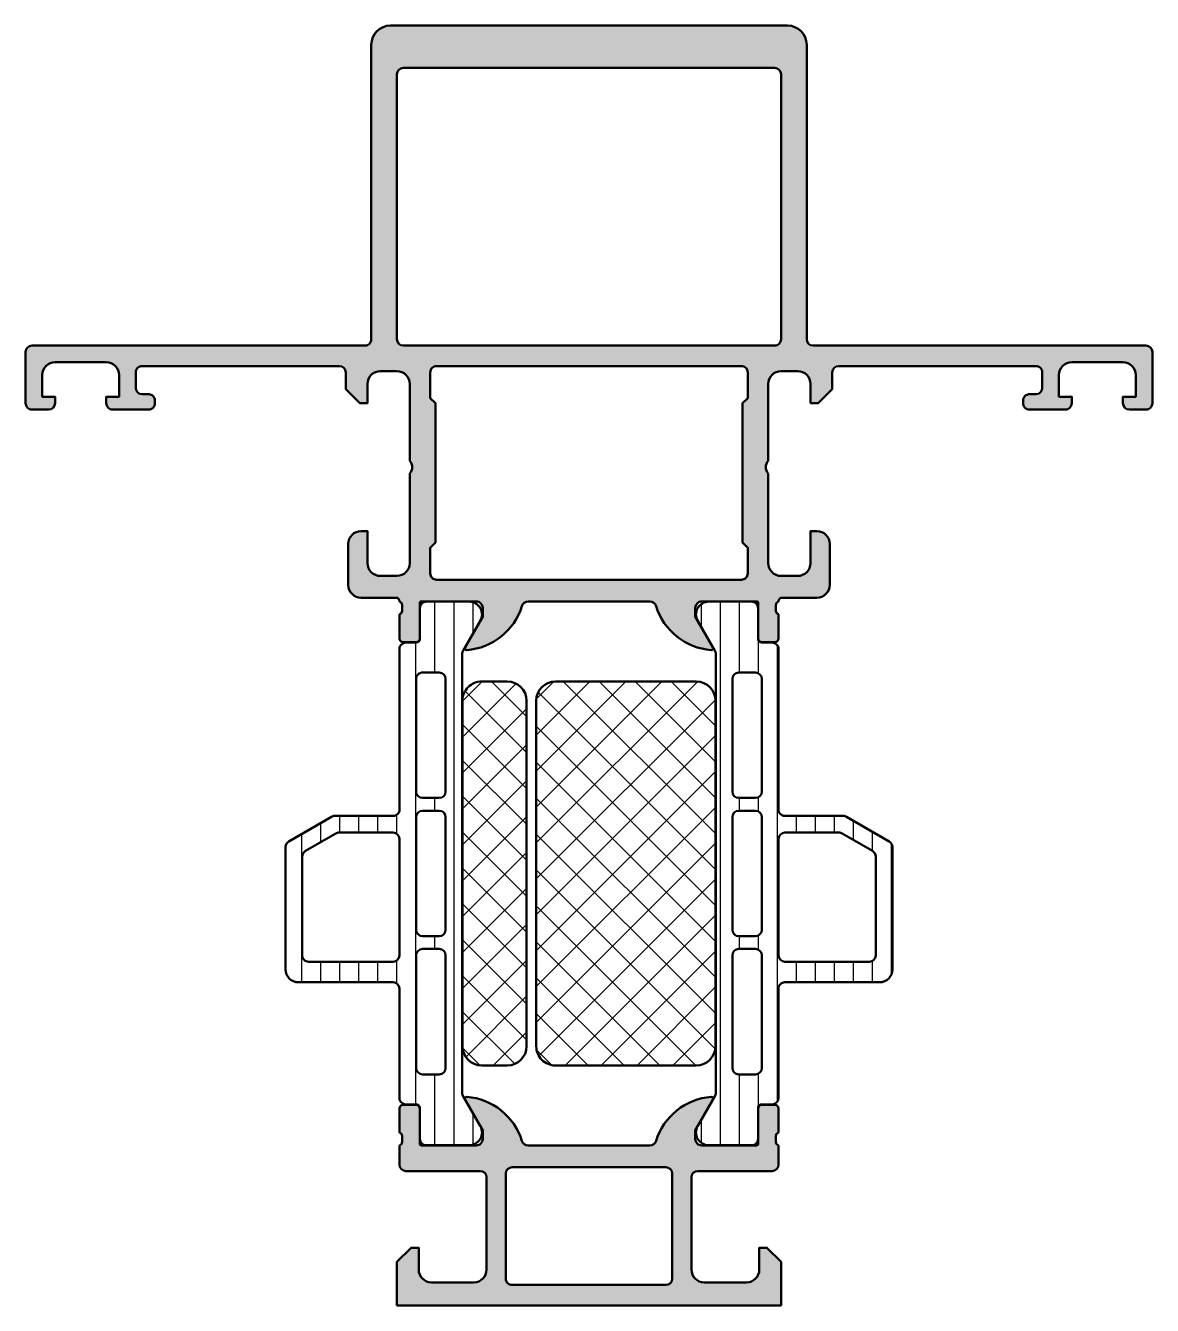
# Model space of a CAD drawing. Extents: x -29 to 59, y 0 to 100.
import ezdxf

# ---------------------------------------------------------------- set-up
doc = ezdxf.new("R2010")
doc.units = 0
for name, color, linetype, lineweight in [('0S-Alu contour', 7, 'Continuous', 50), ('0S-Alu hatch', 252, 'Continuous', 25), ('0S-Plastic contour', 254, 'Continuous', 50), ('0S-Plastic hatch', 253, 'Continuous', 25), ('0S-PT contour', 91, 'Continuous', 50), ('0S-PT hatch', 103, 'Continuous', 25)]:
    doc.layers.add(name, color=color, linetype=linetype, lineweight=lineweight)
pattern_1 = [(90, (0, 0), (-1.4859, 0), [])]
pattern_2 = [(135, (0, 0), (-1.403165018917055, -1.403165018917055), []), (225, (0, 0), (1.403165018917055, -1.403165018917055), [])]

# ---------------------------------------------------------------- blocks, each defined once
blk = doc.blocks.new('391610__98F13BD8_DACE_453A_B48C_381284DA41D9_')
at = {"layer": '0S-Alu hatch'}
h = blk.add_hatch(color=256, dxfattribs=at)
edge = h.paths.add_edge_path()
edge.add_ellipse((57.20000000000122, 70.5000038146663), major_axis=(-0.5000000000002843, 0), ratio=1, start_angle=0, end_angle=89.99999999996658, ccw=False)
edge.add_line((56.70000000000094, 70.50000381466629), (56.70000000000094, 71.00000381466637))
edge.add_line((56.70000000000094, 71.00000381466637), (57.70000000000094, 71.00000381466637))
edge.add_line((57.70000000000094, 71.00000381466637), (57.70000000000094, 72.7000038146663))
edge.add_arc((56.7000000000011, 72.70000381466635), 0.9999999999998436, 0, 90.00000000000895)
edge.add_line((56.70000000000094, 73.70000381466619), (52.70000000000139, 73.70000381466619))
edge.add_arc((52.70000000000078, 72.70000381466635), 0.9999999999998436, 89.99999999996498, 180)
edge.add_line((51.70000000000094, 72.70000381466635), (51.70000000000094, 71.00000381466624))
edge.add_line((51.70000000000094, 71.00000381466624), (52.70000000000094, 71.00000381466636))
edge.add_line((52.70000000000094, 71.00000381466636), (52.70000000000093, 70.50000381466728))
edge.add_ellipse((52.2000000000006, 70.50000381466761), major_axis=(-0.5000000000003411, 0), ratio=1, start_angle=89.9999999999348, end_angle=180, ccw=False)
edge.add_line((52.20000000000003, 70.00000381466727), (49.40000000000122, 70.00000381466624))
edge.add_ellipse((49.40000000000093, 70.50000381466641), major_axis=(-0.5000000000001706, 0), ratio=1, start_angle=0, end_angle=90.00000000003342, ccw=False)
edge.add_line((48.90000000000076, 70.50000381466641), (48.90000000000077, 70.70000381466697))
edge.add_ellipse((49.40000000000031, 70.70000381466664), major_axis=(-0.4999999999995382, 0), ratio=1, start_angle=269.9999999999479, end_angle=360, ccw=False)
edge.add_line((49.40000000000076, 71.20000381466619), (49.90000000000076, 71.20000381466619))
edge.add_arc((49.8999999999998, 71.70000381466716), 0.5000000000009664, 270.0000000001099, 360)
edge.add_line((50.40000000000076, 71.70000381466716), (50.40000000000076, 72.90000381466702))
edge.add_arc((49.90000000000091, 72.90000381466707), 0.4999999999998437, 0, 90.0000000000179)
edge.add_line((49.90000000000076, 73.40000381466692), (34.49995117353478, 73.40000381466692))
edge.add_arc((34.49995117353483, 72.90000381466368), 0.5000000000032401, 90.00000000000487, 180)
edge.add_line((33.99995117353159, 72.90000381466368), (33.99995117353159, 71.60000381466352))
edge.add_line((33.99995117353159, 71.60000381466352), (32.89995117353168, 70.50000381466329))
edge.add_line((32.89995117353168, 70.50000381466329), (32.29995117353177, 70.50000381466363))
edge.add_line((32.29995117353177, 70.50000381466363), (32.29995117353177, 72.00000381466363))
edge.add_arc((31.29995117353189, 72.00000381466354), 0.9999999999998721, 0, 90.00000000000794)
edge.add_line((31.29995117353176, 73.00000381466342), (29.99995117353158, 73.00000381466353))
edge.add_arc((29.99995117353156, 72.00000381466356), 0.9999999999999715, 89.99999999999856, 180)
edge.add_line((28.99995117353159, 72.00000381466357), (28.99995117353159, 66.00000381466353))
edge.add_arc((29.52495117353161, 65.50000381466353), 0.7250000000000197, 136.3971810272978, 223.6028189727022)
edge.add_line((28.99995117353159, 65.00000381466353), (28.99995117353204, 58.00000381466329))
edge.add_arc((29.99995117353158, 58.00000381466317), 0.9999999999995453, 180, 270.0000000000006)
edge.add_line((29.9999511735316, 57.00000381466363), (31.29995117353132, 57.00000381466352))
edge.add_arc((31.29995117353156, 58.00000381466374), 1.000000000000213, 269.9999999999864, 360)
edge.add_line((32.29995117353177, 58.00000381466374), (32.29995117353177, 60.50000381466341))
edge.add_line((32.29995117353177, 60.50000381466341), (32.79995117353177, 60.50000381466352))
edge.add_ellipse((32.79995117353177, 59.50000381466352), major_axis=(-1, 0), ratio=1, start_angle=180, end_angle=270, ccw=False)
edge.add_line((33.79995117353177, 59.50000381466352), (33.79995117353177, 56.30000381466347))
edge.add_ellipse((32.79995117353171, 56.30000381466341), major_axis=(-1.000000000000056, 0), ratio=1, start_angle=90.00000000000318, end_angle=180, ccw=False)
edge.add_line((32.79995117353177, 55.30000381466336), (30.09999999999967, 55.30000381466359))
edge.add_arc((30.09999999999948, 55.00000381466775), 0.2999999999958405, 89.99999999996405, 180)
edge.add_arc((29.87883644654658, 54.73248322267473), 0.2788950563273, 106.4198764194759, 181.1645893741044)
edge.add_line((29.59999900000367, 54.72681481467633), (29.59999900000368, 54.27322081467635))
edge.add_arc((29.87886709564687, 54.26756015519931), 0.2789255417371716, 178.8371299271166, 253.5754054446446)
edge.add_line((29.80000000000369, 54.00001681467634), (29.80000000000373, 52.12000581466782))
edge.add_ellipse((29.50000000000374, 52.12000581466782), major_axis=(-0.2999999999999936, 0), ratio=1, start_angle=90, end_angle=180, ccw=False)
edge.add_line((29.50000000000374, 51.82000581466782), (28.52002568096096, 51.8200058146678))
edge.add_ellipse((28.52002568096095, 52.12000581466782), major_axis=(-0.3000000000000043, 0), ratio=1, start_angle=0, end_angle=90.00000000000068, ccw=False)
edge.add_line((28.22002568096095, 52.12000581466782), (28.22002568096089, 54.88000745605076))
edge.add_arc((28.10002568096088, 54.88000745605074), 0.1200000000000045, 0, 90.00009934834036)
edge.add_line((28.1000254728862, 55.00000745605056), (23.80000154801498, 54.99999999999943))
edge.add_arc((23.79998866576133, 54.50001288239146), 0.499987117773929, 89.99852376443596, 180.0006019649143)
edge.add_line((23.30000154801499, 54.50000762939193), (23.30000154801501, 53.80000305175723))
edge.add_line((23.30000154801501, 53.80000305175723), (24.68085521977926, 51.40828647964493))
edge.add_ellipse((24.56246944988236, 51.33993664799978), major_axis=(-0.1367000000000075, 0), ratio=1, start_angle=85.52727360793949, end_angle=209.9999185203853, ccw=False)
edge.add_ellipse((24.93573348723139, 56.11174510264786), major_axis=(-4.923085062803546, 0), ratio=1, start_angle=17.289552715736818, end_angle=85.5272736079425, ccw=False)
edge.add_arc((19.7576904860109, 54.4999999999997), 0.4999999999996163, 17.28955271573988, 90.00000000000365)
edge.add_line((19.75769048601086, 54.99999999999932), (10.24230951398912, 54.99999999999933))
edge.add_arc((10.24230951398912, 54.49999999999969), 0.4999999999996377, 90, 162.7104472842592)
edge.add_ellipse((5.064266512768611, 56.11174510264786), major_axis=(-4.923085062803552, 0), ratio=1, start_angle=94.4727263920575, end_angle=162.7104472842634, ccw=False)
edge.add_ellipse((5.437530550117642, 51.33993664799978), major_axis=(-0.1367000000000061, 0), ratio=1, start_angle=-29.999918520385677, end_angle=94.47272639206187, ccw=False)
edge.add_line((5.31914478022074, 51.40828647964493), (6.699998451984995, 53.80000305175723))
edge.add_line((6.699998451984995, 53.80000305175723), (6.69999845198501, 54.50000762939395))
edge.add_arc((6.200011334238689, 54.50001288239147), 0.499987117773915, 359.9993980350857, 450.0014762355658)
edge.add_line((6.199998451985024, 54.99999999999943), (1.899974527113798, 55.00000745605057))
edge.add_arc((1.899974319039118, 54.88000745605075), 0.1200000000000073, 89.9999006516588, 180)
edge.add_line((1.779974319039112, 54.88000745605075), (1.779974319039055, 52.1200058146678))
edge.add_ellipse((1.479974319039044, 52.12000581466782), major_axis=(-0.3000000000000114, 0), ratio=1, start_angle=90, end_angle=180, ccw=False)
edge.add_line((1.479974319039044, 51.8200058146678), (0.4999999999962626, 51.82000581466784))
edge.add_ellipse((0.4999999999962555, 52.12000581466782), major_axis=(-0.29999999999999, 0), ratio=1, start_angle=0, end_angle=90.00000000000142, ccw=False)
edge.add_line((0.1999999999962654, 52.12000581466782), (0.199999999996308, 54.00001681467634))
edge.add_arc((0.1211329043531603, 54.26756015519928), 0.2789255417371452, 286.4245945553506, 361.1628700728881)
edge.add_line((0.4000009999963225, 54.27322081467635), (0.4000009999963368, 54.72681481467633))
edge.add_arc((0.1211635534481953, 54.73248322267483), 0.27889505633253, 358.8354106258981, 433.5801235805036)
edge.add_arc((-0.0999999999981201, 55.00000381467277), 0.2999999999908185, 0, 90.00000000004312)
edge.add_line((-0.0999999999983459, 55.30000381466359), (-2.799951173530416, 55.30000381466336))
edge.add_ellipse((-2.799951173530374, 56.30000381466343), major_axis=(-1.000000000000063, 0), ratio=1, start_angle=0, end_angle=89.9999999999975, ccw=False)
edge.add_line((-3.799951173530438, 56.30000381466343), (-3.79995117353043, 59.50000381466352))
edge.add_ellipse((-2.79995117353043, 59.50000381466352), major_axis=(-1, 0), ratio=1, start_angle=270.0000000000004, end_angle=360, ccw=False)
edge.add_line((-2.799951173530438, 60.50000381466352), (-2.29995117353043, 60.50000381466341))
edge.add_line((-2.29995117353043, 60.50000381466341), (-2.299951173530438, 58.00000381466364))
edge.add_arc((-1.29995117353022, 58.00000381466374), 1.000000000000217, 180, 270.0000000000124)
edge.add_line((-1.299951173530004, 57.00000381466352), (4.88264697438e-05, 57.00000381466363))
edge.add_arc((4.88264697441e-05, 58.00000381466317), 0.9999999999995453, 270, 360)
edge.add_line((1.000048826469289, 58.00000381466317), (1.00004882646975, 65.00000381466353))
edge.add_arc((0.4750488264697241, 65.50000381466353), 0.7250000000000194, 316.3971810272979, 403.6028189727021)
edge.add_line((1.00004882646975, 66.00000381466353), (1.00004882646975, 72.0000038146634))
edge.add_arc((4.88264697979e-05, 72.00000381466357), 0.9999999999999531, 0, 90.0000000000023)
edge.add_line((4.8826469758e-05, 73.00000381466353), (-1.299951173530438, 73.00000381466342))
edge.add_arc((-1.299951173530532, 72.00000381466351), 0.9999999999999005, 89.99999999999459, 180)
edge.add_line((-2.299951173530438, 72.00000381466351), (-2.29995117353043, 70.50000381466363))
edge.add_line((-2.29995117353043, 70.50000381466363), (-2.899951173530347, 70.5000038146633))
edge.add_line((-2.899951173530347, 70.5000038146633), (-3.999951173530249, 71.60000381466352))
edge.add_line((-3.999951173530249, 71.60000381466352), (-3.999951173530249, 72.90000381466362))
edge.add_arc((-4.499951173533466, 72.9000038146637), 0.500000000003217, 0, 89.99999999999694)
edge.add_line((-4.499951173533439, 73.40000381466692), (-19.89999999999941, 73.40000381466692))
edge.add_arc((-19.8999999999996, 72.90000381466707), 0.4999999999998295, 89.9999999999776, 180)
edge.add_line((-20.39999999999944, 72.90000381466707), (-20.39999999999942, 71.70000381466755))
edge.add_arc((-19.89999999999847, 71.70000381466714), 0.5000000000009486, 180, 269.9999999998929)
edge.add_line((-19.89999999999941, 71.20000381466619), (-19.39999999999942, 71.20000381466618))
edge.add_ellipse((-19.39999999999897, 70.70000381466664), major_axis=(-0.4999999999995311, 0), ratio=1, start_angle=180, end_angle=270.0000000000521, ccw=False)
edge.add_line((-18.89999999999943, 70.70000381466664), (-18.89999999999942, 70.50000381466616))
edge.add_ellipse((-19.39999999999961, 70.50000381466641), major_axis=(-0.5000000000001849, 0), ratio=1, start_angle=89.99999999996908, end_angle=180, ccw=False)
edge.add_line((-19.39999999999988, 70.00000381466624), (-22.19999999999871, 70.00000381466728))
edge.add_ellipse((-22.19999999999925, 70.50000381466762), major_axis=(-0.5000000000003411, 0), ratio=1, start_angle=0, end_angle=90.0000000000619, ccw=False)
edge.add_line((-22.69999999999959, 70.50000381466762), (-22.6999999999996, 71.00000381466636))
edge.add_line((-22.6999999999996, 71.00000381466636), (-21.6999999999996, 71.00000381466624))
edge.add_line((-21.6999999999996, 71.00000381466624), (-21.6999999999996, 72.7000038146671))
edge.add_arc((-22.69999999999944, 72.70000381466635), 0.9999999999998365, 0, 90.0000000000354)
edge.add_line((-22.70000000000006, 73.70000381466618), (-26.69999999999962, 73.70000381466619))
edge.add_arc((-26.69999999999976, 72.70000381466637), 0.9999999999998151, 89.99999999999186, 180)
edge.add_line((-27.69999999999958, 72.70000381466637), (-27.69999999999962, 71.00000381466637))
edge.add_line((-27.69999999999962, 71.00000381466637), (-26.69999999999962, 71.00000381466637))
edge.add_line((-26.69999999999962, 71.00000381466637), (-26.69999999999961, 70.50000381466658))
edge.add_ellipse((-27.19999999999988, 70.50000381466629), major_axis=(-0.50000000000027, 0), ratio=1, start_angle=90.00000000003422, end_angle=180, ccw=False)
edge.add_line((-27.19999999999958, 70.00000381466602), (-28.49999999999891, 70.00000381466648))
edge.add_ellipse((-28.49999999999906, 70.50000381466675), major_axis=(-0.50000000000027, 0), ratio=1, start_angle=0, end_angle=90.0000000000179, ccw=False)
edge.add_line((-28.99999999999933, 70.50000381466675), (-28.99999999999933, 74.50000381466658))
edge.add_ellipse((-28.49999999999963, 74.50000381466683), major_axis=(-0.4999999999997016, 0), ratio=1, start_angle=270.00000000001467, end_angle=360, ccw=False)
edge.add_line((-28.49999999999976, 75.00000381466651), (-2.500003814696981, 75.00000381466678))
edge.add_arc((-2.500003814696976, 75.50000381466853), 0.500000000001748, 269.9999999999994, 360)
edge.add_line((-2.000003814695233, 75.50000381466853), (-2.000003814695688, 98.50000381466855))
edge.add_ellipse((-0.499999106058823, 98.49999910603167), major_axis=(-1.500004708644255, 0), ratio=1, start_angle=270.0001798561152, end_angle=359.9998201453317, ccw=False)
edge.add_line((-0.5000038146956886, 100.0000038146685), (30.50000381469884, 100.0000038146685))
edge.add_ellipse((30.49999472467597, 98.49999472464567), major_axis=(-1.500009090050413, 0), ratio=1, start_angle=180.0003472109635, end_angle=269.99965278880666, ccw=False)
edge.add_line((32.00000381469884, 98.50000381466252), (32.00000381469839, 75.50000381466785))
edge.add_arc((32.50000381469912, 75.50000381466786), 0.5000000000007319, 180, 269.9999999999984)
edge.add_line((32.50000381469911, 75.00000381466714), (58.5000000000002, 75.0000038146674))
edge.add_ellipse((58.5000000000001, 74.50000381466681), major_axis=(-0.5000000000005685, 0), ratio=1, start_angle=180, end_angle=269.99999999998784, ccw=False)
edge.add_line((59.00000000000066, 74.50000381466683), (59.00000000000066, 70.50000381466658))
edge.add_ellipse((58.50000000000039, 70.50000381466675), major_axis=(-0.5000000000002772, 0), ratio=1, start_angle=89.9999999999813, end_angle=180, ccw=False)
edge.add_line((58.50000000000022, 70.00000381466648), (57.20000000000093, 70.00000381466602))
edge = h.paths.add_edge_path()
edge.add_line((29.5000038146993, 96.70000381466858), (0.4999961853043118, 96.70000381466858))
edge.add_arc((0.4999976576148555, 96.20000234235803), 0.5000014723127114, 90.00016871386379, 179.9998312851678)
edge.add_line((-3.8146956882e-06, 96.20000381466859), (-3.8146956811e-06, 75.50000381466829))
edge.add_arc((0.4999961853043189, 75.5000038146683), 0.5, 180, 269.9999999999992)
edge.add_line((0.4999961853043118, 75.0000038146683), (29.50000381469884, 75.00000381466785))
edge.add_arc((29.5000038146989, 75.50000381466779), 0.4999999999999432, 269.9999999999935, 360)
edge.add_line((30.00000381469885, 75.50000381466774), (30.00000381469885, 96.20000381466959))
edge.add_arc((29.49998800024097, 96.19998800021072), 0.5000158147079569, 0.0018121461791491, 89.99818785388248)
edge = h.paths.add_edge_path()
edge.add_line((2.60004873871842, 70.89998556133813), (3.000048738718966, 70.49998556133792))
edge.add_line((3.000048738718966, 70.49998556133792), (3.000048738718966, 59.599984718393))
edge.add_line((3.000048738718966, 59.599984718393), (2.600048738718427, 59.19998471839269))
edge.add_line((2.600048738718427, 59.19998471839269), (2.600048738718427, 57.19998471839292))
edge.add_arc((3.100048738718371, 57.19998471839303), 0.4999999999999432, 180, 270.0000000000122)
edge.add_line((3.100048738718477, 56.69998471839309), (26.89995126128291, 56.69998471839314))
edge.add_arc((26.89995126128302, 57.19998471839303), 0.4999999999998864, 269.999999999987, 360)
edge.add_line((27.39995126128291, 57.19998471839303), (27.3999512612829, 59.1999847183927))
edge.add_line((27.3999512612829, 59.1999847183927), (26.99995126128236, 59.59998471839302))
edge.add_line((26.99995126128236, 59.59998471839302), (26.99995126128236, 70.49998556133792))
edge.add_line((26.99995126128236, 70.49998556133792), (27.39995126128291, 70.89998556133813))
edge.add_line((27.39995126128291, 70.89998556133813), (27.39995126128291, 72.89994893547147))
edge.add_arc((26.89995126128292, 72.8999489354715), 0.4999999999999858, 0, 90.0000000000016)
edge.add_line((26.89995126128291, 73.39994893547149), (3.10004873871766, 73.3999489354707))
edge.add_arc((3.100048738717646, 72.8999489354715), 0.4999999999992184, 89.99999999999837, 180)
edge.add_line((2.600048738718427, 72.8999489354715), (2.60004873871842, 70.89998556133813))
at = {"layer": '0S-Alu contour', "color": 7}
for points in [[(-0.5000038146956886, 100.0000038146685), (30.50000381469884, 100.0000038146685)], [(-2.000003814695233, 75.50000381466853), (-2.000003814695688, 98.50000381466855)], [(32.00000381469884, 98.50000381466252), (32.00000381469839, 75.50000381466785)], [(-3.8146956882e-06, 96.20000381466859), (-3.8146956811e-06, 75.50000381466829)], [(29.5000038146993, 96.70000381466858), (0.4999961853043118, 96.70000381466858)], [(30.00000381469885, 75.50000381466774), (30.00000381469885, 96.20000381466959)], [(-28.99999999999933, 70.50000381466675), (-28.99999999999933, 74.50000381466658)], [(-28.49999999999976, 75.00000381466651), (-2.500003814696981, 75.00000381466678)], [(0.4999961853043118, 75.0000038146683), (29.50000381469884, 75.00000381466785)], [(32.50000381469911, 75.00000381466714), (58.5000000000002, 75.0000038146674)], [(59.00000000000066, 74.50000381466683), (59.00000000000066, 70.50000381466658)], [(-22.70000000000006, 73.70000381466618), (-26.69999999999962, 73.70000381466619)], [(-4.499951173533439, 73.40000381466692), (-19.89999999999941, 73.40000381466692)], [(26.89995126128291, 73.39994893547149), (3.10004873871766, 73.3999489354707)], [(49.90000000000076, 73.40000381466692), (34.49995117353478, 73.40000381466692)], [(56.70000000000094, 73.70000381466619), (52.70000000000139, 73.70000381466619)], [(-27.69999999999958, 72.70000381466637), (-27.69999999999962, 71.00000381466637), (-26.69999999999962, 71.00000381466637), (-26.69999999999961, 70.50000381466658)], [(-22.69999999999959, 70.50000381466762), (-22.6999999999996, 71.00000381466636), (-21.6999999999996, 71.00000381466624), (-21.6999999999996, 72.7000038146671)], [(-20.39999999999944, 72.90000381466707), (-20.39999999999942, 71.70000381466755)], [(-2.299951173530438, 72.00000381466351), (-2.29995117353043, 70.50000381466363), (-2.899951173530347, 70.5000038146633), (-3.999951173530249, 71.60000381466352), (-3.999951173530249, 72.90000381466362)], [(4.8826469758e-05, 73.00000381466353), (-1.299951173530438, 73.00000381466342)], [(2.600048738718427, 72.8999489354715), (2.60004873871842, 70.89998556133813)], [(27.39995126128291, 57.19998471839303), (27.3999512612829, 59.1999847183927), (26.99995126128236, 59.59998471839302), (26.99995126128236, 70.49998556133792), (27.39995126128291, 70.89998556133813), (27.39995126128291, 72.89994893547147)], [(31.29995117353176, 73.00000381466342), (29.99995117353158, 73.00000381466353)], [(33.99995117353159, 72.90000381466368), (33.99995117353159, 71.60000381466352), (32.89995117353168, 70.50000381466329), (32.29995117353177, 70.50000381466363), (32.29995117353177, 72.00000381466363)], [(50.40000000000076, 71.70000381466716), (50.40000000000076, 72.90000381466702)], [(51.70000000000094, 72.70000381466635), (51.70000000000094, 71.00000381466624), (52.70000000000094, 71.00000381466636), (52.70000000000093, 70.50000381466728)], [(56.70000000000094, 70.50000381466629), (56.70000000000094, 71.00000381466637), (57.70000000000094, 71.00000381466637), (57.70000000000094, 72.7000038146663)], [(-19.89999999999941, 71.20000381466619), (-19.39999999999942, 71.20000381466618)], [(1.00004882646975, 66.00000381466353), (1.00004882646975, 72.0000038146634)], [(28.99995117353159, 72.00000381466357), (28.99995117353159, 66.00000381466353)], [(49.40000000000076, 71.20000381466619), (49.90000000000076, 71.20000381466619)], [(-18.89999999999943, 70.70000381466664), (-18.89999999999942, 70.50000381466616)], [(2.60004873871842, 70.89998556133813), (3.000048738718966, 70.49998556133792), (3.000048738718966, 59.599984718393), (2.600048738718427, 59.19998471839269), (2.600048738718427, 57.19998471839292)], [(48.90000000000076, 70.50000381466641), (48.90000000000077, 70.70000381466697)], [(-27.19999999999958, 70.00000381466602), (-28.49999999999891, 70.00000381466648)], [(-19.39999999999988, 70.00000381466624), (-22.19999999999871, 70.00000381466728)], [(52.20000000000003, 70.00000381466727), (49.40000000000122, 70.00000381466624)], [(58.50000000000022, 70.00000381466648), (57.20000000000093, 70.00000381466602)], [(1.000048826469289, 58.00000381466317), (1.00004882646975, 65.00000381466353)], [(28.99995117353159, 65.00000381466353), (28.99995117353204, 58.00000381466329)], [(-2.799951173530438, 60.50000381466352), (-2.29995117353043, 60.50000381466341), (-2.299951173530438, 58.00000381466364)], [(32.29995117353177, 58.00000381466374), (32.29995117353177, 60.50000381466341), (32.79995117353177, 60.50000381466352)], [(-3.799951173530438, 56.30000381466343), (-3.79995117353043, 59.50000381466352)], [(33.79995117353177, 59.50000381466352), (33.79995117353177, 56.30000381466347)], [(-1.299951173530004, 57.00000381466352), (4.88264697438e-05, 57.00000381466363)], [(3.100048738718477, 56.69998471839309), (26.89995126128291, 56.69998471839314)], [(29.9999511735316, 57.00000381466363), (31.29995117353132, 57.00000381466352)], [(-0.0999999999983459, 55.30000381466359), (-2.799951173530416, 55.30000381466336)], [(32.79995117353177, 55.30000381466336), (30.09999999999967, 55.30000381466359)], [(0.4000009999963225, 54.27322081467635), (0.4000009999963368, 54.72681481467633)], [(1.779974319039112, 54.88000745605075), (1.779974319039055, 52.1200058146678)], [(6.199998451985024, 54.99999999999943), (1.899974527113798, 55.00000745605057)], [(5.31914478022074, 51.40828647964493), (6.699998451984995, 53.80000305175723), (6.69999845198501, 54.50000762939395)], [(19.75769048601086, 54.99999999999932), (10.24230951398912, 54.99999999999933)], [(23.30000154801499, 54.50000762939193), (23.30000154801501, 53.80000305175723), (24.68085521977926, 51.40828647964493)], [(28.1000254728862, 55.00000745605056), (23.80000154801498, 54.99999999999943)], [(28.22002568096095, 52.12000581466782), (28.22002568096089, 54.88000745605076)], [(29.59999900000367, 54.72681481467633), (29.59999900000368, 54.27322081467635)], [(0.1999999999962654, 52.12000581466782), (0.199999999996308, 54.00001681467634)], [(29.80000000000369, 54.00001681467634), (29.80000000000373, 52.12000581466782)], [(1.479974319039044, 51.8200058146678), (0.4999999999962626, 51.82000581466784)], [(29.50000000000374, 51.82000581466782), (28.52002568096096, 51.8200058146678)]]:
    blk.add_lwpolyline(points, dxfattribs=at)
at = {"layer": '0S-Alu contour', "color": 7, "extrusion": (0, 0, -1)}
for centre, radius, start, end in [((0.499999106058823, 98.49999910603167), 1.500004708644255, 0.0001798546683187, 89.99982014388482), ((-30.49999472467597, 98.49999472464567), 1.500009090050413, 90.00034721119336, 179.9996527890365), ((28.49999999999963, 74.50000381466683), 0.4999999999997016, 0, 89.99999999998533), ((-58.5000000000001, 74.50000381466681), 0.5000000000005685, 90.0000000000122, 180), ((19.39999999999897, 70.70000381466664), 0.4999999999995311, 89.99999999994789, 180), ((-49.40000000000031, 70.70000381466664), 0.4999999999995382, 0, 90.00000000005213), ((28.49999999999906, 70.50000381466675), 0.50000000000027, 269.9999999999821, 0), ((27.19999999999988, 70.50000381466629), 0.50000000000027, 180, 269.9999999999658), ((22.19999999999925, 70.50000381466762), 0.5000000000003411, 269.9999999999381, 0), ((19.39999999999961, 70.50000381466641), 0.5000000000001849, 180, 270.0000000000309), ((-49.40000000000093, 70.50000381466641), 0.5000000000001706, 269.9999999999666, 0), ((-52.2000000000006, 70.50000381466761), 0.5000000000003411, 180, 270.0000000000652), ((-57.20000000000122, 70.5000038146663), 0.5000000000002843, 270.0000000000334, 0), ((-58.50000000000039, 70.50000381466675), 0.5000000000002772, 180, 270.0000000000187), ((2.79995117353043, 59.50000381466352), 1, 0, 89.99999999999959), ((-32.79995117353177, 59.50000381466352), 1, 90, 180), ((2.799951173530374, 56.30000381466343), 1.000000000000063, 270.0000000000025, 0), ((-32.79995117353171, 56.30000381466341), 1.000000000000056, 180, 269.9999999999968), ((-5.064266512768611, 56.11174510264786), 4.923085062803552, 197.2895527157366, 265.5272736079425), ((-24.93573348723139, 56.11174510264786), 4.923085062803547, 274.4727263920576, 342.7104472842632), ((-0.4999999999962555, 52.12000581466782), 0.29999999999999, 269.9999999999986, 0), ((-1.479974319039044, 52.12000581466782), 0.3000000000000114, 180, 270), ((-28.52002568096095, 52.12000581466782), 0.3000000000000043, 269.9999999999993, 0), ((-29.50000000000374, 52.12000581466782), 0.2999999999999936, 180, 270), ((-5.437530550117642, 51.33993664799978), 0.1367000000000061, 265.5272736079381, 29.99991852038567), ((-24.56246944988236, 51.33993664799978), 0.1367000000000075, 150.0000814796147, 274.4727263920605)]:
    blk.add_arc(centre, radius, start, end, dxfattribs=at)
at = {"layer": '0S-Alu contour', "color": 7}
for centre, radius, start, end in [((0.4999976576148555, 96.20000234235803), 0.5000014723127114, 90.00016871386379, 179.9998312851678), ((29.49998800024097, 96.19998800021072), 0.5000158147079569, 0.0018121461791491, 89.99818785388248), ((-2.500003814696976, 75.50000381466853), 0.500000000001748, 269.9999999999994, 0), ((0.4999961853043189, 75.5000038146683), 0.5, 180, 269.9999999999992), ((29.5000038146989, 75.50000381466779), 0.4999999999999432, 269.9999999999935, 0), ((32.50000381469912, 75.50000381466786), 0.5000000000007319, 180, 269.9999999999984), ((-26.69999999999976, 72.70000381466637), 0.9999999999998151, 89.99999999999186, 180), ((-22.69999999999944, 72.70000381466635), 0.9999999999998365, 0, 90.0000000000354), ((-19.8999999999996, 72.90000381466707), 0.4999999999998295, 89.9999999999776, 180), ((-4.499951173533466, 72.9000038146637), 0.500000000003217, 0, 89.99999999999694), ((3.100048738717646, 72.8999489354715), 0.4999999999992184, 89.99999999999837, 180), ((26.89995126128292, 72.8999489354715), 0.4999999999999858, 0, 90.0000000000016), ((34.49995117353483, 72.90000381466368), 0.5000000000032401, 90.00000000000487, 180), ((49.90000000000091, 72.90000381466707), 0.4999999999998437, 0, 90.0000000000179), ((52.70000000000078, 72.70000381466635), 0.9999999999998436, 89.99999999996498, 180), ((56.7000000000011, 72.70000381466635), 0.9999999999998436, 0, 90.00000000000895), ((-1.299951173530532, 72.00000381466351), 0.9999999999999005, 89.99999999999459, 180), ((4.88264697979e-05, 72.00000381466357), 0.9999999999999531, 0, 90.0000000000023), ((29.99995117353156, 72.00000381466356), 0.9999999999999715, 89.99999999999856, 180), ((31.29995117353189, 72.00000381466354), 0.9999999999998721, 0, 90.00000000000794), ((-19.89999999999847, 71.70000381466714), 0.5000000000009486, 180, 269.9999999998929), ((49.8999999999998, 71.70000381466716), 0.5000000000009664, 270.0000000001099, 0), ((0.4750488264697241, 65.50000381466353), 0.7250000000000194, 316.3971810272979, 43.60281897270216), ((29.52495117353161, 65.50000381466353), 0.7250000000000197, 136.3971810272978, 223.6028189727022), ((-1.29995117353022, 58.00000381466374), 1.000000000000217, 180, 270.0000000000124), ((4.88264697441e-05, 58.00000381466317), 0.9999999999995453, 270, 0), ((3.100048738718371, 57.19998471839303), 0.4999999999999432, 180, 270.0000000000122), ((26.89995126128302, 57.19998471839303), 0.4999999999998864, 269.999999999987, 0), ((29.99995117353158, 58.00000381466317), 0.9999999999995453, 180, 270.0000000000006), ((31.29995117353156, 58.00000381466374), 1.000000000000213, 269.9999999999864, 0), ((-0.0999999999981201, 55.00000381467277), 0.2999999999908185, 0, 90.00000000004312), ((30.09999999999948, 55.00000381466775), 0.2999999999958405, 89.99999999996405, 180), ((0.1211635534481953, 54.73248322267483), 0.27889505633253, 358.8354106258981, 73.58012358050362), ((0.1211329043531603, 54.26756015519928), 0.2789255417371452, 286.4245945553506, 1.162870072888105), ((1.899974319039118, 54.88000745605075), 0.1200000000000073, 89.9999006516588, 180), ((6.200011334238689, 54.50001288239147), 0.499987117773915, 359.9993980350857, 90.00147623556587), ((10.24230951398912, 54.49999999999969), 0.4999999999996377, 90, 162.7104472842592), ((19.7576904860109, 54.4999999999997), 0.4999999999996163, 17.28955271573988, 90.00000000000365), ((23.79998866576133, 54.50001288239146), 0.499987117773929, 89.99852376443596, 180.0006019649143), ((28.10002568096088, 54.88000745605074), 0.1200000000000045, 0, 90.00009934834036), ((29.87883644654658, 54.73248322267473), 0.2788950563273, 106.4198764194759, 181.1645893741044), ((29.87886709564687, 54.26756015519931), 0.2789255417371716, 178.8371299271166, 253.5754054446446)]:
    blk.add_arc(centre, radius, start, end, dxfattribs=at)
blk = doc.blocks.new('278259__B7ADC980_F74B_4F12_A5DA_1005C954434E___3C499915_AAC8_43FD_9D92_8D478F24E693_')
at = {"layer": '0S-Plastic hatch'}
h = blk.add_hatch(dxfattribs=at)
h.set_pattern_fill('ANSI31', color=256, scale=0.4680000000000001, angle=45, style=0)
h.set_pattern_definition(pattern_1)
edge = h.paths.add_edge_path()
edge.add_line((35.11602540378462, 38.18301312081729), (38.45000000000018, 36.25814199022086))
edge.add_ellipse((38.20000000000018, 35.82512928832863), major_axis=(-0.499999999999998, 0), ratio=1, start_angle=180, end_angle=240.00000000000028, ccw=False)
edge.add_line((38.70000000000018, 35.82512928832863), (38.70000000000019, 26.25000041892506))
edge.add_ellipse((37.70000000000019, 26.25000041892507), major_axis=(-1, 0), ratio=1, start_angle=89.9999999999996, end_angle=180, ccw=False)
edge.add_line((37.70000000000018, 25.25000041892507), (30.30000000000018, 25.25000041892506))
edge.add_arc((30.30000000000018, 24.75000041892507), 0.4999999999999965, 89.9999999999992, 180)
edge.add_line((29.80000000000018, 24.75000041892506), (29.80000000000018, 16.21000041892506))
edge.add_ellipse((29.30000000000018, 16.21000041892507), major_axis=(-0.5, 0), ratio=1, start_angle=90, end_angle=180, ccw=False)
edge.add_line((29.30000000000018, 15.71000041892507), (28.50000000000018, 15.71000041892506))
edge.add_arc((28.50000000000017, 15.41000041892507), 0.2999999999999971, 89.99999999999935, 180)
edge.add_line((28.20000000000018, 15.41000041892507), (28.20000000000018, 13.01000041892506))
edge.add_ellipse((27.70000000000018, 13.01000041892507), major_axis=(-0.5, 0), ratio=1, start_angle=89.9999999999996, end_angle=180, ccw=False)
edge.add_line((27.70000000000018, 12.51000041892507), (24.35655099261719, 12.51000041892506))
edge.add_ellipse((24.35655099261719, 13.51000041892506), major_axis=(-1, 0), ratio=1, start_angle=-30.000000000000114, end_angle=90, ccw=False)
edge.add_line((23.49052558883275, 14.01000041892507), (24.83301270189239, 16.33525630725082))
edge.add_arc((24.40000000000017, 16.58525630725083), 0.5000000000000046, 329.9999999999994, 360)
edge.add_line((24.90000000000018, 16.58525630725082), (24.90000000000018, 50.9147445305993))
edge.add_arc((24.40000000000021, 50.9147445305993), 0.4999999999999787, 0, 30.00000000000135)
edge.add_line((24.8330127018924, 51.16474453059931), (23.49052558883276, 53.49000041892506))
edge.add_ellipse((24.3565509926172, 53.99000041892506), major_axis=(-0.9999999999999989, 0), ratio=1, start_angle=-90.00000000000023, end_angle=30.000000000000227, ccw=False)
edge.add_line((24.3565509926172, 54.99000041892506), (27.70000000000019, 54.99000041892506))
edge.add_ellipse((27.70000000000019, 54.49000041892507), major_axis=(-0.5, 0), ratio=1, start_angle=180, end_angle=270, ccw=False)
edge.add_line((28.20000000000018, 54.49000041892507), (28.20000000000018, 52.09000041892505))
edge.add_arc((28.50000000000019, 52.09000041892506), 0.3000000000000043, 180, 269.9999999999993)
edge.add_line((28.50000000000019, 51.79000041892506), (29.30000000000018, 51.79000041892506))
edge.add_ellipse((29.30000000000019, 51.29000041892506), major_axis=(-0.5, 0), ratio=1, start_angle=180, end_angle=270.0000000000004, ccw=False)
edge.add_line((29.80000000000019, 51.29000041892506), (29.80000000000018, 38.75000041892507))
edge.add_arc((30.30000000000018, 38.75000041892506), 0.4999999999999965, 180, 270.0000000000004)
edge.add_line((30.30000000000018, 38.25000041892507), (34.86602540378462, 38.25000041892507))
edge.add_ellipse((34.86602540378463, 37.75000041892507), major_axis=(-0.5, 0), ratio=1, start_angle=240.0000000000006, end_angle=270.0000000000008, ccw=False)
edge = h.paths.add_edge_path()
edge.add_arc((30.30000000000018, 36.45000041892507), 0.5, 90, 180)
edge.add_line((29.80000000000018, 36.45000041892507), (29.80000000000018, 27.35000041892507))
edge.add_arc((30.30000000000018, 27.35000041892507), 0.5, 180, 270)
edge.add_line((30.30000000000018, 26.85000041892506), (36.90000000000019, 26.85000041892506))
edge.add_arc((36.90000000000019, 27.35000041892507), 0.5, 270, 360)
edge.add_line((37.40000000000018, 27.35000041892507), (37.40000000000018, 35.07457393838213))
edge.add_arc((36.90000000000019, 35.07457393838213), 0.499999999999998, 0, 59.99999999999946)
edge.add_line((37.15000000000018, 35.50758664027434), (34.76769145362417, 36.8830131208173))
edge.add_arc((34.51769145362417, 36.45000041892507), 0.5, 60.00000000000028, 90.00000000000081)
edge.add_line((34.51769145362416, 36.95000041892507), (30.30000000000018, 36.95000041892507))
edge = h.paths.add_edge_path()
edge.add_arc((26.70000000000018, 38.15000041892507), 0.5, 90, 180)
edge.add_line((26.20000000000018, 38.15000041892507), (26.20000000000018, 29.35000041892506))
edge.add_arc((26.70000000000018, 29.35000041892506), 0.5, 180, 270)
edge.add_line((26.70000000000018, 28.85000041892507), (28.00000000000018, 28.85000041892507))
edge.add_arc((28.00000000000018, 29.35000041892506), 0.5, 270, 360)
edge.add_line((28.50000000000018, 29.35000041892506), (28.50000000000018, 38.15000041892507))
edge.add_arc((28.00000000000018, 38.15000041892507), 0.5, 0, 90)
edge.add_line((28.00000000000018, 38.65000041892507), (26.70000000000018, 38.65000041892507))
edge = h.paths.add_edge_path()
edge.add_arc((26.70000000000018, 48.95000041892506), 0.5, 90, 180)
edge.add_line((26.20000000000018, 48.95000041892506), (26.20000000000018, 40.15000041892506))
edge.add_arc((26.70000000000018, 40.15000041892506), 0.5, 180, 270)
edge.add_line((26.70000000000018, 39.65000041892507), (28.00000000000018, 39.65000041892507))
edge.add_arc((28.00000000000018, 40.15000041892506), 0.5, 270, 360)
edge.add_line((28.50000000000018, 40.15000041892506), (28.50000000000018, 48.95000041892506))
edge.add_arc((28.00000000000018, 48.95000041892506), 0.5, 0, 90)
edge.add_line((28.00000000000018, 49.45000041892506), (26.70000000000018, 49.45000041892506))
edge = h.paths.add_edge_path()
edge.add_arc((26.70000000000018, 27.35000041892507), 0.5, 90.0000000000004, 180)
edge.add_line((26.20000000000018, 27.35000041892507), (26.20000000000018, 18.55000041892506))
edge.add_arc((26.70000000000018, 18.55000041892506), 0.5, 180, 270)
edge.add_line((26.70000000000018, 18.05000041892506), (28.00000000000018, 18.05000041892506))
edge.add_arc((28.00000000000018, 18.55000041892506), 0.5, 270, 360)
edge.add_line((28.50000000000018, 18.55000041892506), (28.50000000000018, 27.35000041892507))
edge.add_arc((28.00000000000018, 27.35000041892507), 0.5, 0, 89.99999999999959)
edge.add_line((28.00000000000018, 27.85000041892506), (26.70000000000018, 27.85000041892506))
at = {"layer": '0S-Alu contour', "color": 7}
for points in [[(28.00000000000018, 49.45000041892506), (26.70000000000018, 49.45000041892506)], [(26.20000000000018, 48.95000041892506), (26.20000000000018, 40.15000041892506)], [(28.50000000000018, 40.15000041892506), (28.50000000000018, 48.95000041892506)], [(26.70000000000018, 39.65000041892507), (28.00000000000018, 39.65000041892507)], [(26.20000000000018, 38.15000041892507), (26.20000000000018, 29.35000041892506)], [(28.00000000000018, 38.65000041892507), (26.70000000000018, 38.65000041892507)], [(28.50000000000018, 29.35000041892506), (28.50000000000018, 38.15000041892507)], [(29.80000000000018, 36.45000041892507), (29.80000000000018, 27.35000041892507)], [(34.51769145362416, 36.95000041892507), (30.30000000000018, 36.95000041892507)], [(37.15000000000018, 35.50758664027434), (34.76769145362417, 36.8830131208173)], [(37.40000000000018, 27.35000041892507), (37.40000000000018, 35.07457393838213)], [(26.70000000000018, 28.85000041892507), (28.00000000000018, 28.85000041892507)], [(26.20000000000018, 27.35000041892507), (26.20000000000018, 18.55000041892506)], [(28.00000000000018, 27.85000041892506), (26.70000000000018, 27.85000041892506)], [(28.50000000000018, 18.55000041892506), (28.50000000000018, 27.35000041892507)], [(30.30000000000018, 26.85000041892506), (36.90000000000019, 26.85000041892506)], [(26.70000000000018, 18.05000041892506), (28.00000000000018, 18.05000041892506)]]:
    blk.add_lwpolyline(points, dxfattribs=at)
for centre, radius, start, end in [((26.70000000000018, 48.95000041892506), 0.5, 90, 180), ((28.00000000000018, 48.95000041892506), 0.5, 0, 90), ((26.70000000000018, 40.15000041892506), 0.5, 180, 270), ((28.00000000000018, 40.15000041892506), 0.5, 270, 0), ((26.70000000000018, 38.15000041892507), 0.5, 90, 180), ((28.00000000000018, 38.15000041892507), 0.5, 0, 90), ((30.30000000000018, 36.45000041892507), 0.5, 90, 180), ((34.51769145362417, 36.45000041892507), 0.5, 60.00000000000028, 90.00000000000081), ((36.90000000000019, 35.07457393838213), 0.499999999999998, 0, 59.99999999999946), ((26.70000000000018, 29.35000041892506), 0.5, 180, 270), ((28.00000000000018, 29.35000041892506), 0.5, 270, 0), ((26.70000000000018, 27.35000041892507), 0.5, 90.0000000000004, 180), ((28.00000000000018, 27.35000041892507), 0.5, 0, 89.99999999999959), ((30.30000000000018, 27.35000041892507), 0.5, 180, 270), ((36.90000000000019, 27.35000041892507), 0.5, 270, 0), ((26.70000000000018, 18.55000041892506), 0.5, 180, 270), ((28.00000000000018, 18.55000041892506), 0.5, 270, 0)]:
    blk.add_arc(centre, radius, start, end, dxfattribs=at)
at = {"layer": '0S-Plastic contour', "color": 7}
for points in [[(24.3565509926172, 54.99000041892506), (27.70000000000019, 54.99000041892506)], [(28.20000000000018, 54.49000041892507), (28.20000000000018, 52.09000041892505)], [(24.8330127018924, 51.16474453059931), (23.49052558883276, 53.49000041892506)], [(28.50000000000019, 51.79000041892506), (29.30000000000018, 51.79000041892506)], [(29.80000000000019, 51.29000041892506), (29.80000000000018, 38.75000041892507)], [(24.90000000000018, 16.58525630725082), (24.90000000000018, 50.9147445305993)], [(30.30000000000018, 38.25000041892507), (34.86602540378462, 38.25000041892507)], [(35.11602540378462, 38.18301312081729), (38.45000000000018, 36.25814199022086)], [(38.70000000000018, 35.82512928832863), (38.70000000000019, 26.25000041892506)], [(37.70000000000018, 25.25000041892507), (30.30000000000018, 25.25000041892506)], [(29.80000000000018, 24.75000041892506), (29.80000000000018, 16.21000041892506)], [(23.49052558883275, 14.01000041892507), (24.83301270189239, 16.33525630725082)], [(28.20000000000018, 15.41000041892507), (28.20000000000018, 13.01000041892506)], [(29.30000000000018, 15.71000041892507), (28.50000000000018, 15.71000041892506)], [(27.70000000000018, 12.51000041892507), (24.35655099261719, 12.51000041892506)]]:
    blk.add_lwpolyline(points, dxfattribs=at)
at = {"layer": '0S-Plastic contour', "color": 7, "extrusion": (0, 0, -1)}
for centre, radius, start, end in [((-24.3565509926172, 53.99000041892506), 0.9999999999999989, 329.9999999999999, 90.00000000000018), ((-27.70000000000019, 54.49000041892507), 0.5, 90, 180), ((-29.30000000000019, 51.29000041892506), 0.5, 89.99999999999959, 180), ((-34.86602540378463, 37.75000041892507), 0.5, 89.9999999999992, 119.9999999999994), ((-38.20000000000018, 35.82512928832863), 0.499999999999998, 119.9999999999997, 180), ((-37.70000000000019, 26.25000041892507), 1, 180, 270.0000000000004), ((-29.30000000000018, 16.21000041892507), 0.5, 180, 270), ((-24.35655099261719, 13.51000041892506), 1, 270, 30.00000000000019), ((-27.70000000000018, 13.01000041892507), 0.5, 180, 270.0000000000004)]:
    blk.add_arc(centre, radius, start, end, dxfattribs=at)
at = {"layer": '0S-Plastic contour', "color": 7}
for centre, radius, start, end in [((28.50000000000019, 52.09000041892506), 0.3000000000000043, 180, 269.9999999999993), ((24.40000000000021, 50.9147445305993), 0.4999999999999787, 0, 30.00000000000135), ((30.30000000000018, 38.75000041892506), 0.4999999999999965, 180, 270.0000000000004), ((30.30000000000018, 24.75000041892507), 0.4999999999999965, 89.9999999999992, 180), ((24.40000000000017, 16.58525630725083), 0.5000000000000046, 329.9999999999994, 0), ((28.50000000000017, 15.41000041892507), 0.2999999999999971, 89.99999999999935, 180)]:
    blk.add_arc(centre, radius, start, end, dxfattribs=at)
blk = doc.blocks.new('278259__BB0F7411_95AE_4E28_9CF8_0B0F3D02D012___45364535_6D73_4C0B_8B13_F846229488CF_')
at = {"layer": '0S-Plastic hatch'}
h = blk.add_hatch(dxfattribs=at)
h.set_pattern_fill('ANSI31', color=256, scale=0.4680000000000001, angle=45, style=0)
h.set_pattern_definition(pattern_1)
edge = h.paths.add_edge_path()
edge.add_line((-0.3000000000001846, 38.25000093998803), (-4.866025403784625, 38.25000093998803))
edge.add_arc((-4.866025403784628, 37.75000093998803), 0.5, 89.99999999999969, 120.0000000000001)
edge.add_line((-5.116025403784628, 38.18301364188025), (-8.450000000000186, 36.25814251128382))
edge.add_arc((-8.200000000000186, 35.82512980939159), 0.499999999999998, 119.9999999999997, 180)
edge.add_line((-8.700000000000184, 35.82512980939159), (-8.700000000000188, 26.25000093998802))
edge.add_arc((-7.700000000000187, 26.25000093998802), 1.000000000000001, 180, 270.0000000000001)
edge.add_line((-7.700000000000185, 25.25000093998802), (-0.3000000000001846, 25.25000093998802))
edge.add_ellipse((-0.3000000000001859, 24.75000093998802), major_axis=(-0.5, 0), ratio=1, start_angle=180, end_angle=269.99999999999983, ccw=False)
edge.add_line((0.1999999999998155, 24.75000093998802), (0.1999999999998183, 16.21000093998802))
edge.add_arc((0.699999999999818, 16.21000093998803), 0.4999999999999996, 180, 270.0000000000001)
edge.add_line((0.6999999999998185, 15.71000093998803), (1.49999999999982, 15.71000093998802))
edge.add_ellipse((1.49999999999982, 15.41000093998803), major_axis=(-0.2999999999999971, 0), ratio=1, start_angle=180, end_angle=270, ccw=False)
edge.add_line((1.799999999999818, 15.41000093998803), (1.799999999999816, 13.01000093998802))
edge.add_arc((2.299999999999815, 13.01000093998802), 0.499999999999999, 180, 270.0000000000007)
edge.add_line((2.29999999999982, 12.51000093998803), (5.643449007382809, 12.51000093998802))
edge.add_arc((5.64344900738281, 13.51000093998802), 1, 269.9999999999999, 390.0000000000003)
edge.add_line((6.509474411167246, 14.01000093998802), (5.166987298107601, 16.33525682831378))
edge.add_ellipse((5.599999999999847, 16.58525682831378), major_axis=(-0.5000000000000251, 0), ratio=1, start_angle=0, end_angle=29.99999999999892, ccw=False)
edge.add_line((5.099999999999822, 16.58525682831378), (5.099999999999813, 50.91474505166226))
edge.add_ellipse((5.59999999999979, 50.91474505166227), major_axis=(-0.4999999999999769, 0), ratio=1, start_angle=329.99999999999943, end_angle=360, ccw=False)
edge.add_line((5.166987298107594, 51.16474505166227), (6.509474411167232, 53.49000093998802))
edge.add_arc((5.643449007382797, 53.99000093998802), 0.9999999999999989, 329.9999999999999, 450)
edge.add_line((5.643449007382796, 54.99000093998802), (2.299999999999812, 54.99000093998802))
edge.add_arc((2.299999999999813, 54.49000093998802), 0.5, 90.0000000000001, 180)
edge.add_line((1.799999999999813, 54.49000093998802), (1.799999999999811, 52.09000093998802))
edge.add_ellipse((1.499999999999807, 52.09000093998803), major_axis=(-0.3000000000000043, 0), ratio=1, start_angle=90.00000000000068, end_angle=180, ccw=False)
edge.add_line((1.499999999999811, 51.79000093998801), (0.6999999999998133, 51.79000093998801))
edge.add_arc((0.6999999999998119, 51.29000093998802), 0.5, 89.99999999999984, 180)
edge.add_line((0.1999999999998119, 51.29000093998802), (0.1999999999998151, 38.75000093998803))
edge.add_ellipse((-0.3000000000001796, 38.75000093998802), major_axis=(-0.4999999999999947, 0), ratio=1, start_angle=89.99999999999949, end_angle=180, ccw=False)
edge = h.paths.add_edge_path()
edge.add_line((-4.517691453624165, 36.95000093998802), (-0.3000000000001854, 36.95000093998802))
edge.add_ellipse((-0.300000000000185, 36.45000093998802), major_axis=(-0.5, 0), ratio=1, start_angle=180, end_angle=270, ccw=False)
edge.add_line((0.199999999999815, 36.45000093998802), (0.1999999999998148, 27.35000093998802))
edge.add_ellipse((-0.3000000000001852, 27.35000093998802), major_axis=(-0.5, 0), ratio=1, start_angle=90, end_angle=180, ccw=False)
edge.add_line((-0.3000000000001854, 26.85000093998802), (-6.900000000000185, 26.85000093998802))
edge.add_ellipse((-6.900000000000185, 27.35000093998802), major_axis=(-0.5000000000000009, 0), ratio=1, start_angle=0, end_angle=90.00000000000011, ccw=False)
edge.add_line((-7.400000000000186, 27.35000093998802), (-7.400000000000185, 35.07457445944509))
edge.add_ellipse((-6.900000000000185, 35.07457445944509), major_axis=(-0.4999999999999998, 0), ratio=1, start_angle=300.0000000000006, end_angle=360, ccw=False)
edge.add_line((-7.150000000000186, 35.5075871613373), (-4.767691453624167, 36.88301364188025))
edge.add_ellipse((-4.517691453624166, 36.45000093998803), major_axis=(-0.5, 0), ratio=1, start_angle=269.99999999999983, end_angle=300.0000000000002, ccw=False)
edge = h.paths.add_edge_path()
edge.add_ellipse((1.999999999999816, 38.15000093998803), major_axis=(-0.5, 0), ratio=1, start_angle=270, end_angle=360, ccw=False)
edge.add_line((1.999999999999816, 38.65000093998803), (3.299999999999819, 38.65000093998803))
edge.add_ellipse((3.299999999999818, 38.15000093998803), major_axis=(-0.5, 0), ratio=1, start_angle=180, end_angle=269.99999999999994, ccw=False)
edge.add_line((3.799999999999818, 38.15000093998803), (3.799999999999818, 29.35000093998802))
edge.add_ellipse((3.299999999999818, 29.35000093998802), major_axis=(-0.5, 0), ratio=1, start_angle=90.00000000000011, end_angle=180, ccw=False)
edge.add_line((3.299999999999819, 28.85000093998802), (1.999999999999816, 28.85000093998802))
edge.add_ellipse((1.999999999999816, 29.35000093998802), major_axis=(-0.5000000000000002, 0), ratio=1, start_angle=0, end_angle=90, ccw=False)
edge.add_line((1.499999999999816, 29.35000093998802), (1.499999999999816, 38.15000093998803))
edge = h.paths.add_edge_path()
edge.add_line((1.999999999999818, 49.45000093998802), (3.299999999999819, 49.45000093998802))
edge.add_ellipse((3.299999999999819, 48.95000093998802), major_axis=(-0.5, 0), ratio=1, start_angle=180, end_angle=270, ccw=False)
edge.add_line((3.799999999999819, 48.95000093998802), (3.799999999999819, 40.15000093998803))
edge.add_ellipse((3.299999999999819, 40.15000093998803), major_axis=(-0.5, 0), ratio=1, start_angle=90, end_angle=180, ccw=False)
edge.add_line((3.299999999999819, 39.65000093998803), (1.999999999999815, 39.65000093998803))
edge.add_ellipse((1.999999999999815, 40.15000093998803), major_axis=(-0.5000000000000002, 0), ratio=1, start_angle=0, end_angle=90, ccw=False)
edge.add_line((1.499999999999815, 40.15000093998803), (1.499999999999818, 48.95000093998802))
edge.add_ellipse((1.999999999999818, 48.95000093998802), major_axis=(-0.5, 0), ratio=1, start_angle=270, end_angle=360, ccw=False)
edge = h.paths.add_edge_path()
edge.add_ellipse((1.999999999999817, 27.35000093998802), major_axis=(-0.5, 0), ratio=1, start_angle=270.0000000000001, end_angle=360, ccw=False)
edge.add_line((1.999999999999816, 27.85000093998802), (3.299999999999819, 27.85000093998802))
edge.add_ellipse((3.299999999999817, 27.35000093998802), major_axis=(-0.5000000000000009, 0), ratio=1, start_angle=180, end_angle=269.99999999999983, ccw=False)
edge.add_line((3.799999999999818, 27.35000093998802), (3.799999999999818, 18.55000093998802))
edge.add_ellipse((3.299999999999818, 18.55000093998802), major_axis=(-0.5, 0), ratio=1, start_angle=90.00000000000011, end_angle=180, ccw=False)
edge.add_line((3.299999999999819, 18.05000093998802), (1.999999999999818, 18.05000093998802))
edge.add_ellipse((1.999999999999819, 18.55000093998802), major_axis=(-0.5000000000000007, 0), ratio=1, start_angle=0, end_angle=89.99999999999989, ccw=False)
edge.add_line((1.499999999999818, 18.55000093998802), (1.499999999999817, 27.35000093998802))
at = {"layer": '0S-Alu contour', "color": 7}
for points in [[(1.999999999999818, 49.45000093998802), (3.299999999999819, 49.45000093998802)], [(1.499999999999815, 40.15000093998803), (1.499999999999818, 48.95000093998802)], [(3.799999999999819, 48.95000093998802), (3.799999999999819, 40.15000093998803)], [(3.299999999999819, 39.65000093998803), (1.999999999999815, 39.65000093998803)], [(1.499999999999816, 29.35000093998802), (1.499999999999816, 38.15000093998803)], [(1.999999999999816, 38.65000093998803), (3.299999999999819, 38.65000093998803)], [(3.799999999999818, 38.15000093998803), (3.799999999999818, 29.35000093998802)], [(-7.150000000000186, 35.5075871613373), (-4.767691453624167, 36.88301364188025)], [(-4.517691453624165, 36.95000093998802), (-0.300000000000185, 36.95000093998802)], [(0.199999999999815, 36.45000093998802), (0.1999999999998148, 27.35000093998802)], [(-7.400000000000186, 27.35000093998802), (-7.400000000000185, 35.07457445944509)], [(3.299999999999819, 28.85000093998802), (1.999999999999816, 28.85000093998802)], [(1.499999999999818, 18.55000093998802), (1.499999999999817, 27.35000093998802)], [(1.999999999999816, 27.85000093998802), (3.299999999999819, 27.85000093998802)], [(3.799999999999818, 27.35000093998802), (3.799999999999818, 18.55000093998802)], [(-0.3000000000001854, 26.85000093998802), (-6.900000000000185, 26.85000093998802)], [(3.299999999999819, 18.05000093998802), (1.999999999999818, 18.05000093998802)]]:
    blk.add_lwpolyline(points, dxfattribs=at)
at = {"layer": '0S-Alu contour', "color": 7, "extrusion": (0, 0, -1)}
for centre, radius, start, end in [((-1.999999999999818, 48.95000093998802), 0.5, 0, 90.00000000000003), ((-3.299999999999819, 48.95000093998802), 0.5, 90, 180), ((-1.999999999999815, 40.15000093998803), 0.5000000000000002, 270, 0), ((-3.299999999999819, 40.15000093998803), 0.5, 180, 270), ((-1.999999999999816, 38.15000093998803), 0.5, 0, 90), ((-3.299999999999818, 38.15000093998803), 0.5, 90.00000000000006, 180), ((4.517691453624166, 36.45000093998803), 0.5, 59.99999999999978, 90.00000000000018), ((0.300000000000185, 36.45000093998802), 0.5, 90, 180), ((6.900000000000185, 35.07457445944509), 0.4999999999999998, 0, 59.99999999999937), ((-1.999999999999816, 29.35000093998802), 0.5000000000000002, 270, 0), ((-3.299999999999818, 29.35000093998802), 0.5, 180, 269.9999999999999), ((6.900000000000185, 27.35000093998802), 0.5000000000000009, 269.9999999999999, 0), ((0.3000000000001852, 27.35000093998802), 0.5, 180, 270), ((-1.999999999999817, 27.35000093998802), 0.5, 0, 89.99999999999991), ((-3.299999999999817, 27.35000093998802), 0.5000000000000009, 90.00000000000017, 180), ((-1.999999999999819, 18.55000093998802), 0.5000000000000007, 270.0000000000001, 0), ((-3.299999999999818, 18.55000093998802), 0.5, 180, 269.9999999999999)]:
    blk.add_arc(centre, radius, start, end, dxfattribs=at)
at = {"layer": '0S-Plastic contour', "color": 7}
for points in [[(1.799999999999813, 54.49000093998802), (1.799999999999811, 52.09000093998802)], [(5.643449007382796, 54.99000093998802), (2.299999999999812, 54.99000093998802)], [(5.166987298107594, 51.16474505166227), (6.509474411167232, 53.49000093998802)], [(0.1999999999998119, 51.29000093998802), (0.1999999999998151, 38.75000093998803)], [(1.499999999999811, 51.79000093998801), (0.6999999999998133, 51.79000093998801)], [(5.099999999999822, 16.58525682831378), (5.099999999999813, 50.91474505166226)], [(-5.116025403784628, 38.18301364188025), (-8.450000000000186, 36.25814251128382)], [(-0.3000000000001846, 38.25000093998803), (-4.866025403784625, 38.25000093998803)], [(-8.700000000000184, 35.82512980939159), (-8.700000000000188, 26.25000093998802)], [(-7.700000000000185, 25.25000093998802), (-0.3000000000001843, 25.25000093998802)], [(0.1999999999998155, 24.75000093998802), (0.1999999999998183, 16.21000093998802)], [(6.509474411167246, 14.01000093998802), (5.166987298107601, 16.33525682831378)], [(0.6999999999998185, 15.71000093998803), (1.49999999999982, 15.71000093998802)], [(1.799999999999818, 15.41000093998803), (1.799999999999816, 13.01000093998802)], [(2.29999999999982, 12.51000093998803), (5.643449007382809, 12.51000093998802)]]:
    blk.add_lwpolyline(points, dxfattribs=at)
for centre, radius, start, end in [((2.299999999999813, 54.49000093998802), 0.5, 90.0000000000001, 180), ((5.643449007382797, 53.99000093998802), 0.9999999999999989, 329.9999999999999, 90.0000000000001), ((0.6999999999998119, 51.29000093998802), 0.5, 89.99999999999984, 180), ((-4.866025403784628, 37.75000093998803), 0.5, 89.99999999999969, 120.0000000000001), ((-8.200000000000186, 35.82512980939159), 0.499999999999998, 119.9999999999997, 180), ((-7.700000000000187, 26.25000093998802), 1.000000000000001, 180, 270.0000000000001), ((0.699999999999818, 16.21000093998803), 0.4999999999999996, 180, 270.0000000000001), ((5.64344900738281, 13.51000093998802), 1, 269.9999999999999, 30.00000000000023), ((2.299999999999815, 13.01000093998802), 0.499999999999999, 180, 270.0000000000007)]:
    blk.add_arc(centre, radius, start, end, dxfattribs=at)
at = {"layer": '0S-Plastic contour', "color": 7, "extrusion": (0, 0, -1)}
for centre, radius, start, end in [((-1.499999999999807, 52.09000093998803), 0.3000000000000043, 180, 269.9999999999993), ((-5.59999999999979, 50.91474505166227), 0.4999999999999769, 0, 30.00000000000059), ((0.3000000000001796, 38.75000093998802), 0.4999999999999947, 180, 270.0000000000006), ((0.3000000000001859, 24.75000093998802), 0.5, 90.00000000000018, 180), ((-5.599999999999847, 16.58525682831378), 0.5000000000000251, 330.0000000000012, 0), ((-1.49999999999982, 15.41000093998803), 0.2999999999999971, 90, 180)]:
    blk.add_arc(centre, radius, start, end, dxfattribs=at)
blk = doc.blocks.new('391460__94254E26_879A_4089_A8F4_059910B51199_')
at = {"layer": '0S-Alu hatch'}
h = blk.add_hatch(color=256, dxfattribs=at)
edge = h.paths.add_edge_path()
edge.add_line((29.80000000000018, 11.00001403045667), (29.80000000000018, 12.50000041892507))
edge.add_ellipse((29.87883659691074, 12.76752152116956), major_axis=(-0.2788955882737225, 0), ratio=1, start_angle=-1.1645893740987958, end_angle=73.58012358050581, ccw=False)
edge.add_line((29.59999861853129, 12.77318993997949), (29.5999986185313, 13.22678393997948))
edge.add_ellipse((29.87886671417448, 13.23244459945653), major_axis=(-0.278925541737161, 0), ratio=1, start_angle=-73.57540544464638, end_angle=1.162870072884573, ccw=False)
edge.add_line((29.79999961853132, 13.49998793997948), (29.79999961853136, 15.37999893998799))
edge.add_arc((29.49999961853137, 15.379998939988), 0.29999999999999, 0, 90)
edge.add_line((29.49999961853137, 15.67999893998799), (28.52002529948858, 15.67999893998802))
edge.add_arc((28.52002529948858, 15.37999893998801), 0.3000000000000078, 89.99999999999935, 180)
edge.add_line((28.22002529948857, 15.37999893998801), (28.22002529948851, 12.61999729860506))
edge.add_ellipse((28.10002529948851, 12.61999729860507), major_axis=(-0.1200000000000045, 0), ratio=1, start_angle=89.99990065165957, end_angle=180, ccw=False)
edge.add_line((28.10002509141383, 12.49999729860525), (23.8000011665426, 12.50000475465639))
edge.add_ellipse((23.79998828428894, 12.99999187226436), major_axis=(-0.4999871177739254, 0), ratio=1, start_angle=-0.0006019649143240713, end_angle=90.00147623556518, ccw=False)
edge.add_line((23.30000116654261, 12.99999712526388), (23.30000116654263, 13.70000170289859))
edge.add_line((23.30000116654263, 13.70000170289859), (24.68085483830689, 16.09171827501089))
edge.add_arc((24.56246906840999, 16.16006810665604), 0.1367000000000026, 330.0000814796153, 454.4727263920621)
edge.add_arc((24.93573310575901, 11.38825965200797), 4.923085062803546, 94.47272639205757, 162.7104472842633)
edge.add_ellipse((19.75769010453851, 13.00000475465613), major_axis=(-0.499999999999633, 0), ratio=1, start_angle=89.9999999999983, end_angle=162.7104472842595, ccw=False)
edge.add_line((19.7576901045385, 12.50000475465649), (10.24230951399259, 12.50000475465649))
edge.add_ellipse((10.24230951399256, 13.0000047546561), major_axis=(-0.4999999999996057, 0), ratio=1, start_angle=17.289552715738125, end_angle=90.00000000000313, ccw=False)
edge.add_arc((5.064266512772082, 11.38825965200797), 4.923085062803544, 17.28955271573672, 85.52727360794245)
edge.add_arc((5.437530550121104, 16.16006810665604), 0.1366999999999996, 85.52727360793561, 209.9999185203855)
edge.add_line((5.319144780224208, 16.09171827501089), (6.699998451988464, 13.70000170289859))
edge.add_line((6.699998451988464, 13.70000170289859), (6.699998451988478, 12.99999712526187))
edge.add_ellipse((6.200011334242147, 12.99999187226436), major_axis=(-0.4999871177739256, 0), ratio=1, start_angle=89.99852376443499, end_angle=180.0006019649143, ccw=False)
edge.add_line((6.199998451988489, 12.50000475465639), (1.899974527117261, 12.49999729860525))
edge.add_ellipse((1.899974319042581, 12.61999729860507), major_axis=(-0.1200000000000002, 0), ratio=1, start_angle=0, end_angle=90.00009934834151, ccw=False)
edge.add_line((1.77997431904258, 12.61999729860507), (1.779974319042523, 15.37999893998802))
edge.add_arc((1.479974319042514, 15.37999893998801), 0.3000000000000096, 0, 90.0000000000003)
edge.add_line((1.479974319042512, 15.67999893998802), (0.499999999999726, 15.67999893998799))
edge.add_arc((0.499999999999723, 15.379998939988), 0.29999999999999, 89.99999999999945, 180)
edge.add_line((0.1999999999997329, 15.379998939988), (0.1999999999997761, 13.49998793997948))
edge.add_ellipse((0.12113290435661, 13.23244459945653), major_axis=(-0.2789255417371623, 0), ratio=1, start_angle=178.8371299271148, end_angle=253.5754054446464, ccw=False)
edge.add_line((0.4000009999997906, 13.22678393997948), (0.4000009999998048, 12.77318993997949))
edge.add_ellipse((0.1211635534567856, 12.76752153198112), major_axis=(-0.2788950563274062, 0), ratio=1, start_angle=106.4198764194916, end_angle=181.1645893740976, ccw=False)
edge.add_line((0.1999999999998179, 12.50000093998802), (0.2000000000002728, 11.00001403045644))
edge.add_arc((0.7000000000003866, 11.00001403045655), 0.5000000000001137, 180, 269.999999999987)
edge.add_line((0.7000000000002727, 10.50001403045644), (6.500000000000454, 10.50001403045598))
edge.add_ellipse((6.499973327062777, 9.999987357519219), major_axis=(-0.5000266736481755, 0), ratio=1, start_angle=180.0030563303085, end_angle=269.99694366953327, ccw=False)
edge.add_line((6.999999999999545, 10.00001403045551), (6.999999999999545, 2.800016843795674))
edge.add_ellipse((5.999987457678241, 2.800029505327769), major_axis=(-1.000012542401459, 0), ratio=1, start_angle=90.0007186130888, end_angle=179.9992745571189, ccw=False)
edge.add_line((5.999999999999998, 1.800016963004964), (2.700012207031704, 1.800016963004964))
edge.add_ellipse((2.699988454923178, 2.799993210894067), major_axis=(-0.9999762481711911, 0), ratio=1, start_angle=-0.0013540976534045512, end_angle=90.00136092789768, ccw=False)
edge.add_line((1.70001220703125, 2.800016843795173), (1.70001220703125, 4.50001355361951))
edge.add_line((1.70001220703125, 4.50001355361951), (1.09997558593659, 4.500013553619282))
edge.add_line((1.09997558593659, 4.500013553619282), (4.547e-13, 3.400038206099907))
edge.add_line((4.547e-13, 3.400038206099907), (0, 0))
edge.add_line((0, 0), (30.00000000000046, 0))
edge.add_line((30.00000000000046, 0), (30, 3.400038206100816))
edge.add_line((30, 3.400038206100816), (28.90002441406341, 4.500013553619282))
edge.add_line((28.90002441406341, 4.500013553619282), (28.29998779296921, 4.500013553619282))
edge.add_line((28.29998779296921, 4.500013553619282), (28.29998779296921, 2.800016843795447))
edge.add_ellipse((27.3000115450774, 2.79999321089395), major_axis=(-0.9999762481710757, 0), ratio=1, start_angle=89.99863907209561, end_angle=180.0013540976535, ccw=False)
edge.add_line((27.29998779296875, 1.800016963004964), (24.00000000000046, 1.800016963004964))
edge.add_ellipse((24.00001254232199, 2.800029505327542), major_axis=(-1.000012542401232, 0), ratio=1, start_angle=0.0007254428811052094, end_angle=89.99928138692411, ccw=False)
edge.add_line((23.00000000000091, 2.800016843801926), (23.00000000000091, 10.00001403045621))
edge.add_ellipse((23.50002667293803, 9.999987357519323), major_axis=(-0.5000266736485253, 0), ratio=1, start_angle=270.0030563305068, end_angle=359.99694366969146, ccw=False)
edge.add_line((23.5, 10.50001403045644), (29.30000000000018, 10.50001403045644))
edge.add_arc((29.29999999999996, 11.00001403045667), 0.5000000000002274, 270.000000000026, 360)
edge = h.paths.add_edge_path()
edge.add_ellipse((8.99999961853041, 10.30000000000018), major_axis=(-0.4999999999997727, 0), ratio=1, start_angle=270.00000000002603, end_angle=360, ccw=False)
edge.add_line((8.999999618530182, 10.79999999999995), (21.00000000000091, 10.79999999999995))
edge.add_ellipse((21.0000000000006, 10.3000000000001), major_axis=(-0.4999999999998579, 0), ratio=1, start_angle=180, end_angle=269.9999999999642, ccw=False)
edge.add_line((21.50000000000046, 10.3000000000001), (21.50000000000091, 2.100020014762776))
edge.add_ellipse((21.00000000000091, 2.100020014762776), major_axis=(-0.5, 0), ratio=1, start_angle=90, end_angle=180, ccw=False)
edge.add_line((21.00000000000091, 1.600020014762776), (8.999999618530182, 1.600020014762776))
edge.add_ellipse((8.999996745898267, 2.100017142129735), major_axis=(-0.4999971273752112, 0), ratio=1, start_angle=-0.0003155210582121981, end_angle=90.0003291812609, ccw=False)
edge.add_line((8.499999618530637, 2.100019895554578), (8.499999618530637, 10.30000000000018))
at = {"layer": '0S-Alu contour', "color": 7}
for points in [[(5.319144780224208, 16.09171827501089), (6.699998451988464, 13.70000170289859), (6.699998451988478, 12.99999712526187)], [(23.30000116654261, 12.99999712526388), (23.30000116654263, 13.70000170289859), (24.68085483830689, 16.09171827501089)], [(0.1999999999997329, 15.379998939988), (0.1999999999997761, 13.49998793997948)], [(1.479974319042512, 15.67999893998802), (0.4999999999997259, 15.67999893998799)], [(1.77997431904258, 12.61999729860507), (1.779974319042523, 15.37999893998802)], [(28.22002529948857, 15.37999893998801), (28.22002529948851, 12.61999729860506)], [(29.49999961853137, 15.67999893998799), (28.52002529948858, 15.67999893998802)], [(29.79999961853132, 13.49998793997948), (29.79999961853136, 15.37999893998799)], [(0.4000009999997906, 13.22678393997948), (0.4000009999998048, 12.77318993997949)], [(29.59999861853129, 12.77318993997949), (29.5999986185313, 13.22678393997948)], [(0.1999999999998179, 12.50000093998802), (0.2000000000002728, 11.00001403045644)], [(6.199998451988489, 12.50000475465639), (1.899974527117261, 12.49999729860525)], [(19.7576901045385, 12.50000475465649), (10.24230951399259, 12.50000475465649)], [(28.10002509141383, 12.49999729860525), (23.8000011665426, 12.50000475465639)], [(29.80000000000018, 11.00001403045667), (29.80000000000018, 12.50000041892507)], [(0.7000000000002727, 10.50001403045644), (6.500000000000454, 10.50001403045598)], [(8.499999618530637, 2.100019895554578), (8.499999618530637, 10.30000000000018)], [(8.999999618530182, 10.79999999999995), (21.00000000000091, 10.79999999999995)], [(21.50000000000046, 10.3000000000001), (21.50000000000091, 2.100020014762776)], [(23.5, 10.50001403045644), (29.30000000000018, 10.50001403045644)], [(6.999999999999545, 10.00001403045551), (6.999999999999545, 2.800016843795674)], [(23.00000000000091, 2.800016843801926), (23.00000000000091, 10.00001403045621)], [(1.70001220703125, 2.800016843795173), (1.70001220703125, 4.50001355361951), (1.09997558593659, 4.500013553619282), (4.547e-13, 3.400038206099907), (0, 0), (30.00000000000046, 0), (30, 3.400038206100816), (28.90002441406341, 4.500013553619282), (28.29998779296921, 4.500013553619282), (28.29998779296921, 2.800016843795447)], [(5.999999999999998, 1.800016963004964), (2.700012207031704, 1.800016963004964)], [(21.00000000000091, 1.600020014762776), (8.999999618530182, 1.600020014762776)], [(27.29998779296875, 1.800016963004964), (24.00000000000046, 1.800016963004964)]]:
    blk.add_lwpolyline(points, dxfattribs=at)
for centre, radius, start, end in [((5.437530550121104, 16.16006810665604), 0.1366999999999996, 85.52727360793561, 209.9999185203855), ((5.064266512772082, 11.38825965200797), 4.923085062803544, 17.28955271573672, 85.52727360794245), ((24.93573310575901, 11.38825965200797), 4.923085062803546, 94.47272639205757, 162.7104472842633), ((24.56246906840999, 16.16006810665604), 0.1367000000000026, 330.0000814796153, 94.47272639206219), ((0.499999999999723, 15.379998939988), 0.29999999999999, 89.99999999999945, 180), ((1.479974319042514, 15.37999893998801), 0.3000000000000096, 0, 90.0000000000003), ((28.52002529948858, 15.37999893998801), 0.3000000000000078, 89.99999999999935, 180), ((29.49999961853137, 15.379998939988), 0.29999999999999, 0, 90), ((0.7000000000003866, 11.00001403045655), 0.5000000000001137, 180, 269.999999999987), ((29.29999999999996, 11.00001403045667), 0.5000000000002274, 270.000000000026, 0)]:
    blk.add_arc(centre, radius, start, end, dxfattribs=at)
at = {"layer": '0S-Alu contour', "color": 7, "extrusion": (0, 0, -1)}
for centre, radius, start, end in [((-0.12113290435661, 13.23244459945653), 0.2789255417371623, 106.4245945553536, 181.1628700728853), ((-29.87886671417448, 13.23244459945653), 0.278925541737161, 358.8371299271154, 73.57540544464646), ((-0.1211635534567856, 12.76752153198112), 0.2788950563274062, 178.8354106259024, 253.5801235805084), ((-1.899974319042581, 12.61999729860507), 0.1200000000000002, 269.9999006516585, 0), ((-6.200011334242147, 12.99999187226436), 0.4999871177739256, 179.9993980350857, 270.001476235565), ((-10.24230951399256, 13.0000047546561), 0.4999999999996057, 269.9999999999969, 342.7104472842619), ((-19.75769010453851, 13.00000475465613), 0.499999999999633, 197.2895527157406, 270.0000000000017), ((-23.79998828428894, 12.99999187226436), 0.4999871177739255, 269.9985237644348, 0.0006019649143335), ((-28.10002529948851, 12.61999729860507), 0.1200000000000045, 180, 270.0000993483404), ((-29.87883659691074, 12.76752152116956), 0.2788955882737225, 286.4198764194942, 1.164589374098802), ((-6.499973327062777, 9.999987357519219), 0.5000266736481755, 90.00305633046673, 179.9969436696915), ((-8.99999961853041, 10.30000000000018), 0.4999999999997727, 0, 89.99999999997395), ((-21.0000000000006, 10.3000000000001), 0.4999999999998579, 90.00000000003583, 180), ((-23.50002667293803, 9.999987357519323), 0.5000266736485253, 0.0030563303085188, 89.99694366949318), ((-2.699988454923178, 2.799993210894067), 0.9999762481711911, 269.9986390721023, 0.0013540976534197), ((-5.999987457678241, 2.800029505327769), 1.000012542401459, 180.0007254428812, 269.9992813869112), ((-8.999996745898267, 2.100017142129735), 0.4999971273752112, 269.9996708187391, 0.0003155210581503), ((-21.00000000000091, 2.100020014762776), 0.5, 180, 270), ((-24.00001254232199, 2.800029505327542), 1.000012542401232, 270.0007186130759, 359.9992745571189), ((-27.3000115450774, 2.79999321089395), 0.9999762481710757, 179.9986459023465, 270.0013609279044)]:
    blk.add_arc(centre, radius, start, end, dxfattribs=at)
blk = doc.blocks.new('480940__ECA24885_1C3A_4C3B_BB36_7EDA379CBC2A_')
at = {"layer": '0S-PT hatch'}
h = blk.add_hatch(dxfattribs=at)
h.set_pattern_fill('ANSI37', color=256, scale=0.625, angle=90, style=0)
h.set_pattern_definition(pattern_2)
edge = h.paths.add_edge_path()
edge.add_line((23.38000000000017, 48.75000041892507), (12.38000000000017, 48.75000041892506))
edge.add_arc((12.38000000000017, 47.25000041892505), 1.5, 90, 180)
edge.add_line((10.88000000000017, 47.25000041892505), (10.88000000000018, 20.25000041892506))
edge.add_arc((12.38000000000018, 20.25000041892506), 1.499999999999998, 180, 270.0000000000001)
edge.add_line((12.38000000000018, 18.75000041892506), (23.38000000000018, 18.75000041892507))
edge.add_arc((23.38000000000018, 20.25000041892507), 1.5, 270, 360)
edge.add_line((24.88000000000019, 20.25000041892507), (24.88000000000017, 47.25000041892506))
edge.add_arc((23.38000000000017, 47.25000041892506), 1.5, 0, 90)
at = {"layer": '0S-PT contour', "color": 7}
for points in [[(23.38000000000017, 48.75000041892507), (12.38000000000017, 48.75000041892506)], [(10.88000000000017, 47.25000041892505), (10.88000000000018, 20.25000041892506)], [(24.88000000000019, 20.25000041892507), (24.88000000000017, 47.25000041892506)], [(12.38000000000018, 18.75000041892506), (23.38000000000018, 18.75000041892507)]]:
    blk.add_lwpolyline(points, dxfattribs=at)
for centre, radius, start, end in [((12.38000000000017, 47.25000041892505), 1.5, 90, 180), ((23.38000000000017, 47.25000041892506), 1.5, 0, 90), ((12.38000000000018, 20.25000041892506), 1.499999999999998, 180, 270.0000000000001), ((23.38000000000018, 20.25000041892507), 1.5, 270, 0)]:
    blk.add_arc(centre, radius, start, end, dxfattribs=at)
blk = doc.blocks.new('480940__4F8E848F_480A_481F_896C_2F3D2204B3ED_')
at = {"layer": '0S-PT hatch'}
h = blk.add_hatch(dxfattribs=at)
h.set_pattern_fill('ANSI37', color=256, scale=0.625, angle=90, style=0)
h.set_pattern_definition(pattern_2)
edge = h.paths.add_edge_path()
edge.add_line((8.61999999999983, 48.75000093998803), (6.619999999999834, 48.75000093998803))
edge.add_arc((6.619999999999833, 47.25000093998803), 1.5, 89.99999999999999, 180)
edge.add_line((5.119999999999833, 47.25000093998803), (5.119999999999808, 20.25000093998803))
edge.add_arc((6.619999999999808, 20.25000093998803), 1.5, 180, 269.9999999999999)
edge.add_line((6.619999999999806, 18.75000093998803), (8.619999999999804, 18.75000093998803))
edge.add_arc((8.619999999999804, 20.25000093998803), 1.5, 270, 360)
edge.add_line((10.1199999999998, 20.25000093998803), (10.11999999999983, 47.25000093998802))
edge.add_arc((8.619999999999829, 47.25000093998803), 1.5, 0, 89.99999999999991)
at = {"layer": '0S-PT contour', "color": 7}
for points in [[(8.61999999999983, 48.75000093998803), (6.619999999999834, 48.75000093998803)], [(5.119999999999833, 47.25000093998803), (5.119999999999808, 20.25000093998803)], [(10.1199999999998, 20.25000093998803), (10.11999999999983, 47.25000093998802)], [(6.619999999999806, 18.75000093998803), (8.619999999999804, 18.75000093998803)]]:
    blk.add_lwpolyline(points, dxfattribs=at)
for centre, start, end in [((6.619999999999833, 47.25000093998803), 89.99999999999999, 180), ((8.619999999999829, 47.25000093998803), 0, 89.99999999999991), ((6.619999999999808, 20.25000093998803), 180, 269.9999999999999), ((8.619999999999804, 20.25000093998803), 270, 0)]:
    blk.add_arc(centre, 1.5, start, end, dxfattribs=at)
blk = doc.blocks.new('480940__A11EB350_FDB3_4E5F_8345_371773938963_')
at = {"layer": '0S-Alu contour', "color": 7}
for name in ['391610__98F13BD8_DACE_453A_B48C_381284DA41D9_', '391460__94254E26_879A_4089_A8F4_059910B51199_']:
    blk.add_blockref(name, (0, 0), dxfattribs=at)
at = {"layer": '0S-Plastic contour', "color": 7}
for name in ['278259__BB0F7411_95AE_4E28_9CF8_0B0F3D02D012___45364535_6D73_4C0B_8B13_F846229488CF_', '278259__B7ADC980_F74B_4F12_A5DA_1005C954434E___3C499915_AAC8_43FD_9D92_8D478F24E693_']:
    blk.add_blockref(name, (0, 0), dxfattribs=at)
at = {"layer": '0S-PT contour', "color": 7}
for name in ['480940__4F8E848F_480A_481F_896C_2F3D2204B3ED_', '480940__ECA24885_1C3A_4C3B_BB36_7EDA379CBC2A_']:
    blk.add_blockref(name, (0, 0), dxfattribs=at)

msp = doc.modelspace()

# ---------------------------------------------------------------- block references
at = {"layer": '0S-Alu contour', "color": 7}
msp.add_blockref('480940__A11EB350_FDB3_4E5F_8345_371773938963_', (0, 0), dxfattribs=at)

doc.saveas('drawing.dxf')
